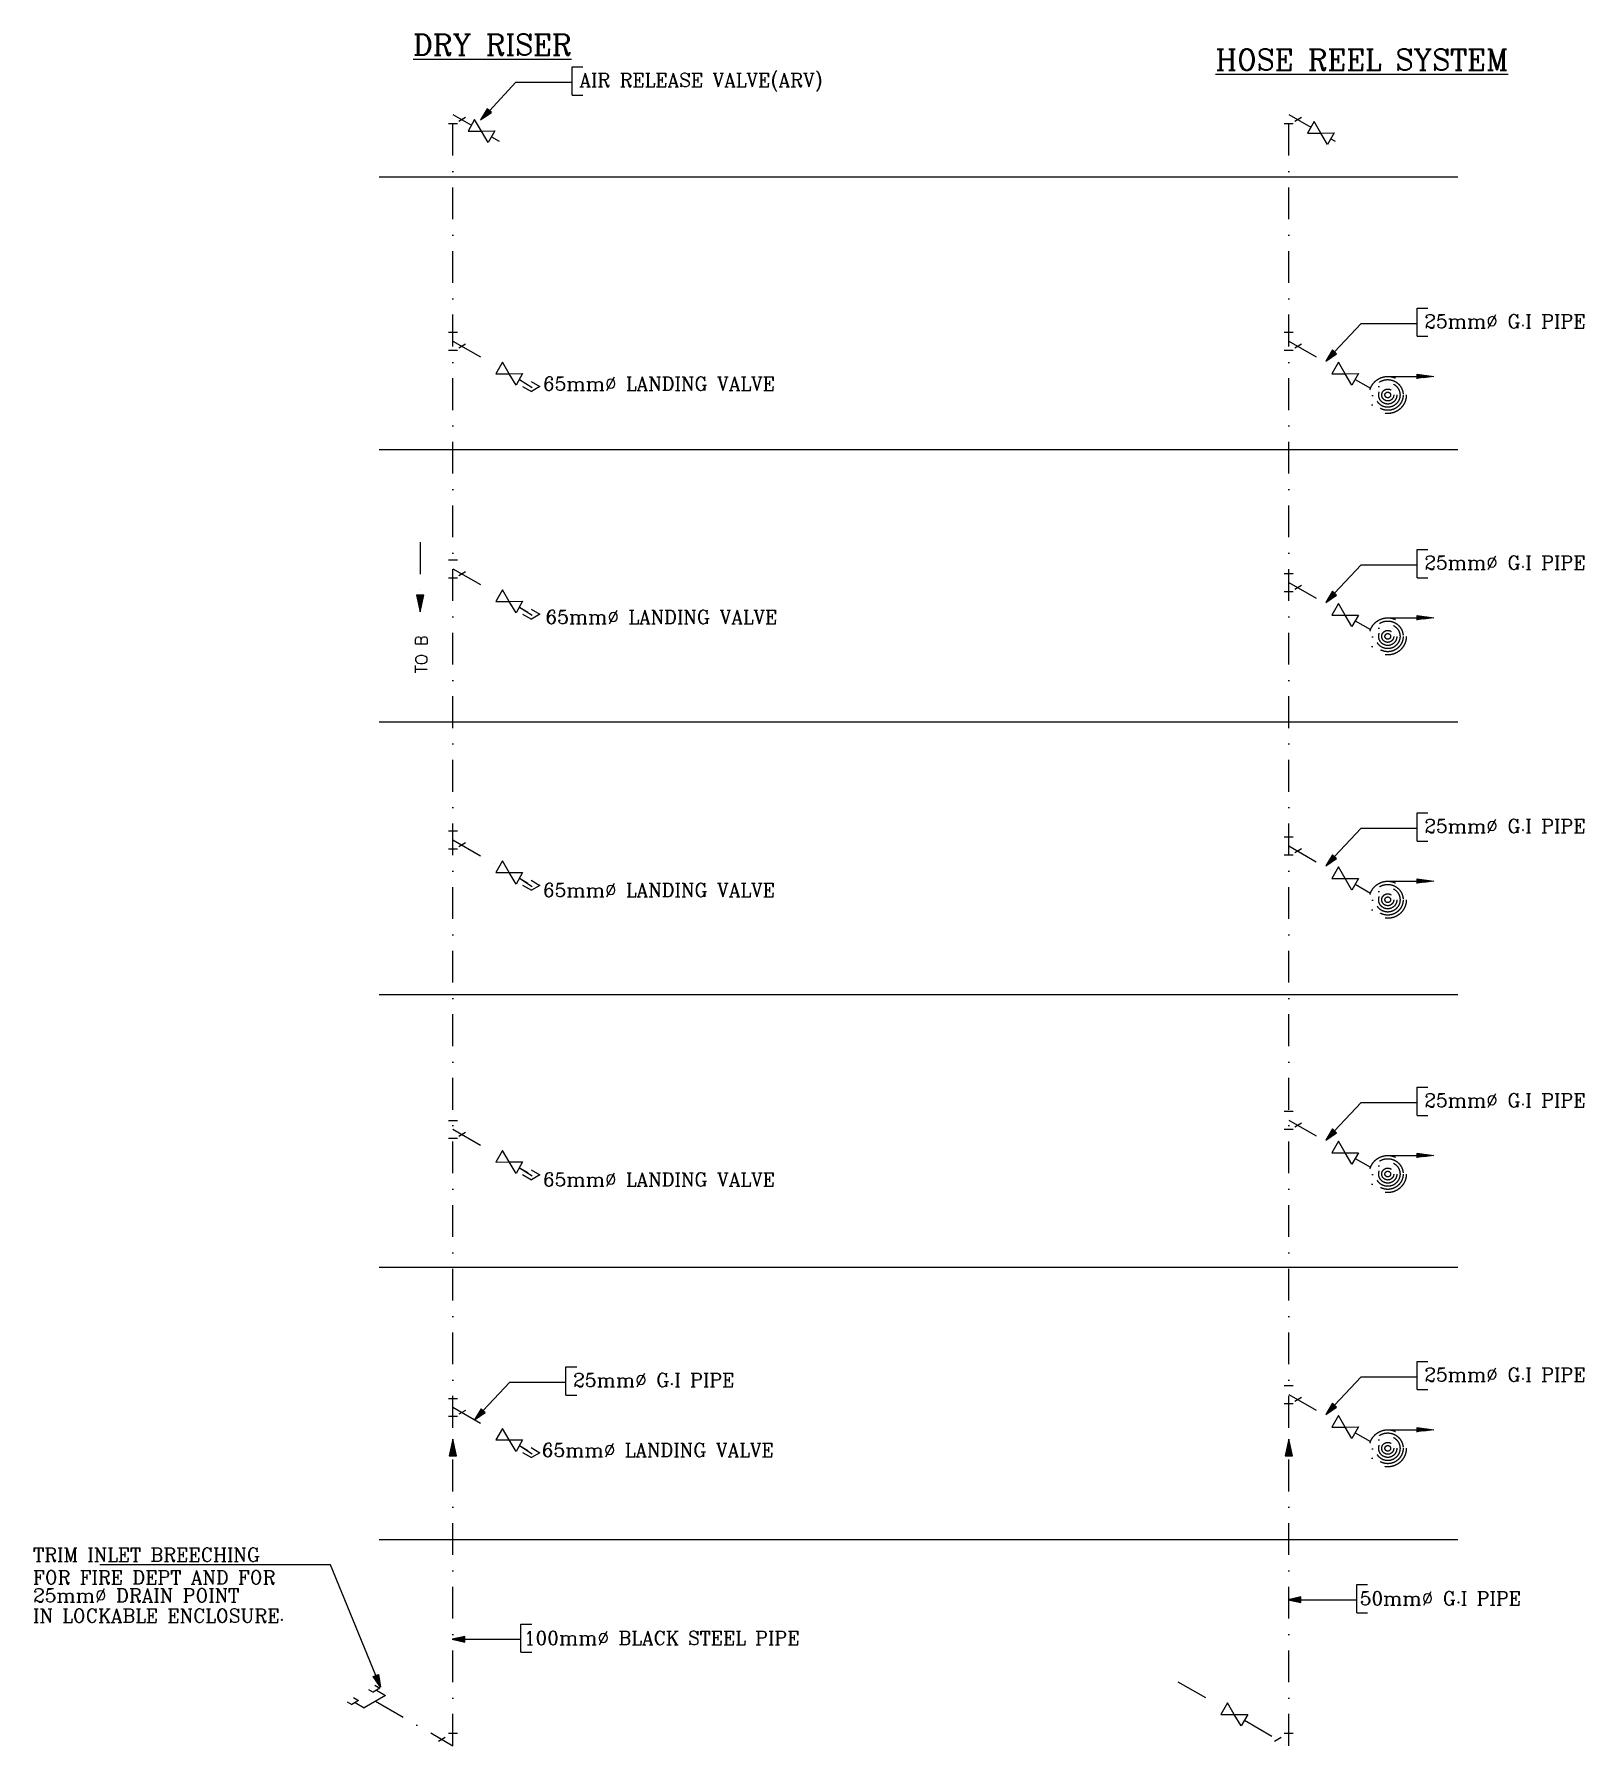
# Model space of a CAD drawing. Extents: x 3065113 to 6433189, y 628544 to 1322066.
# Drawn here: x 3113717 to 3130775, y 733980 to 752819 of the extents above; entities that cross this region are included whole.
import ezdxf

# ---------------------------------------------------------------- set-up
doc = ezdxf.new("R2010")
doc.units = 0
doc.header["$LTSCALE"] = 700
doc.header["$MEASUREMENT"] = 0
doc.linetypes.add('DASHDOT', pattern=[1, 0.5, -0.25, 0, -0.25])
for name, color, linetype in [('DRAINGE', 6, 'CONTINUOUS'), ('W-SUPPLY', 4, 'DASHDOT'), ('WAT-TXT', 8, 'CONTINUOUS')]:
    doc.layers.add(name, color=color, linetype=linetype)
doc.styles.add('ROMANC', font='ROMANC', dxfattribs={"height": 0.2})

msp = doc.modelspace()

# ---------------------------------------------------------------- texts
at = {"layer": 'WAT-TXT', "color": 7, "style": 'ROMANC'}
for s, height, p in [('%%UDRY RISER', 230, (3117887, 752589)), ('%%UHOSE REEL SYSTEM', 230, (3126721, 752424)), ('AIR RELEASE VALVE(ARV)', 150, (3119717, 752239)), ('25mm%%c G.I PIPE', 150, (3129020, 749585)), ('65mm%%c LANDING VALVE', 150, (3119318, 748897)), ('25mm%%c G.I PIPE', 150, (3129020, 746928)), ('65mm%%c LANDING VALVE', 150, (3119345, 746330)), ('25mm%%c G.I PIPE', 150, (3129020, 744029)), ('65mm%%c LANDING VALVE', 150, (3119318, 743324)), ('25mm%%c G.I PIPE', 150, (3129020, 741010)), ('65mm%%c LANDING VALVE', 150, (3119318, 740138)), ('25mm%%c G.I PIPE', 150, (3129020, 737991)), ('25mm%%c G.I PIPE', 150, (3119650, 737931)), ('65mm%%c LANDING VALVE', 150, (3119305, 737160)), ('TRIM INLET BREECHING', 150, (3113704, 736007)), ('FOR FIRE DEPT AND FOR', 150, (3113704, 735759)), ('25mm%%c DRAIN POINT', 150, (3113704, 735560)), ('50mm%%c G.I PIPE', 150, (3128309, 735527)), ('IN LOCKABLE ENCLOSURE.', 150, (3113704, 735336)), ('100mm%%c BLACK STEEL PIPE', 150, (3119107, 735092))]:
    msp.add_text(s, height=height, dxfattribs=at).set_placement(p)
msp.add_text('TO B', height=130, rotation=90, dxfattribs=at).set_placement((3118044, 745785))

# ---------------------------------------------------------------- linework, layer by layer
at = {"layer": 'DRAINGE', "color": 4, "linetype": 'Continuous', "flags": 128}
for points in [[(3118639, 751753), (3118565, 751880), (3118492, 751752)], [(3127881, 751731), (3127806, 751858), (3127733, 751730)], [(3118639, 751753), (3118786, 751755), (3118714, 751626)], [(3127881, 751731), (3128028, 751732), (3127955, 751604)], [(3118946, 749082), (3118872, 749209), (3118799, 749081)], [(3118946, 749082), (3119093, 749083), (3119021, 748955)], [(3128148, 749082), (3128074, 749209), (3128001, 749081)], [(3128148, 749082), (3128295, 749083), (3128223, 748955)], [(3118946, 746576), (3118872, 746703), (3118799, 746575)], [(3118946, 746576), (3119093, 746577), (3119021, 746449)], [(3128148, 746425), (3128074, 746552), (3128001, 746424)], [(3128148, 746425), (3128295, 746426), (3128223, 746298)], [(3118946, 743592), (3118872, 743719), (3118799, 743591)], [(3118946, 743592), (3119093, 743593), (3119021, 743465)], [(3128148, 743526), (3128074, 743653), (3128001, 743525)], [(3128148, 743526), (3128295, 743527), (3128223, 743399)], [(3128148, 740507), (3128074, 740634), (3128001, 740506)], [(3118946, 740406), (3118872, 740533), (3118799, 740405)], [(3118946, 740406), (3119093, 740407), (3119021, 740279)], [(3128148, 740507), (3128295, 740508), (3128223, 740380)], [(3128148, 737488), (3128074, 737615), (3128001, 737487)], [(3118946, 737347), (3118872, 737474), (3118799, 737346)], [(3118946, 737347), (3119093, 737348), (3119021, 737220)], [(3128148, 737488), (3128295, 737489), (3128223, 737361)], [(3126928, 734325), (3126853, 734452), (3126780, 734324)], [(3126928, 734325), (3127075, 734326), (3127002, 734198)]]:
    msp.add_lwpolyline(points, close=True, dxfattribs=at)
at = {"layer": 'W-SUPPLY'}
for p, q in [((3118325, 733980), (3118325, 751936)), ((3118325, 751936), (3118529, 751818)), ((3118466, 751901), (3118391, 751858)), ((3127527, 733980), (3127527, 751936)), ((3127527, 751936), (3127771, 751795)), ((3127668, 751901), (3127593, 751858)), ((3118276, 751837), (3118375, 751837)), ((3118750, 751691), (3118836, 751641)), ((3127478, 751837), (3127577, 751837)), ((3127992, 751668), (3128038, 751641)), ((3118276, 749539), (3118375, 749539)), ((3118325, 749442), (3118836, 749147)), ((3118466, 749407), (3118391, 749364)), ((3127478, 749539), (3127577, 749539)), ((3127527, 749442), (3128038, 749147)), ((3127668, 749407), (3127593, 749364)), ((3118276, 749343), (3118375, 749343)), ((3127478, 749343), (3127577, 749343)), ((3119057, 749019), (3119200, 748929)), ((3119093, 748943), (3119191, 748887)), ((3119186, 748997), (3119284, 748940)), ((3119284, 748940), (3119191, 748887)), ((3128259, 749019), (3128427, 748922)), ((3117965, 747227), (3117965, 746644)), ((3118276, 747033), (3118375, 747033)), ((3118276, 746837), (3118375, 746837)), ((3118325, 746936), (3118836, 746641)), ((3118466, 746901), (3118391, 746858)), ((3127478, 746882), (3127577, 746882)), ((3127527, 746785), (3128038, 746490)), ((3127478, 746686), (3127577, 746686)), ((3127668, 746750), (3127593, 746707)), ((3119057, 746513), (3119152, 746459)), ((3119057, 746513), (3119200, 746423)), ((3119093, 746437), (3119191, 746381)), ((3119186, 746491), (3119284, 746434)), ((3119284, 746434), (3119191, 746381)), ((3128259, 746362), (3128427, 746265)), ((3118276, 744049), (3118375, 744049)), ((3118325, 743952), (3118836, 743657)), ((3127478, 743983), (3127577, 743983)), ((3118276, 743853), (3118375, 743853)), ((3118466, 743917), (3118391, 743874)), ((3127478, 743787), (3127577, 743787)), ((3127527, 743886), (3128038, 743591)), ((3127668, 743851), (3127593, 743808)), ((3119057, 743529), (3119152, 743475)), ((3119057, 743529), (3119200, 743439)), ((3119093, 743453), (3119191, 743397)), ((3119186, 743507), (3119284, 743450)), ((3119284, 743450), (3119191, 743397)), ((3128259, 743463), (3128427, 743366)), ((3127478, 740964), (3127577, 740964)), ((3118276, 740863), (3118375, 740863)), ((3118325, 740766), (3118836, 740471)), ((3127478, 740768), (3127577, 740768)), ((3127527, 740867), (3128038, 740572)), ((3127668, 740832), (3127593, 740789)), ((3118276, 740667), (3118375, 740667)), ((3118466, 740731), (3118391, 740688)), ((3128259, 740444), (3128427, 740347)), ((3119057, 740343), (3119152, 740289)), ((3119057, 740343), (3119200, 740253)), ((3119093, 740267), (3119191, 740211)), ((3119186, 740321), (3119284, 740264)), ((3119284, 740264), (3119191, 740211)), ((3127478, 737945), (3127577, 737945)), ((3118276, 737804), (3118375, 737804)), ((3127478, 737749), (3127577, 737749)), ((3127527, 737848), (3128038, 737553)), ((3127668, 737813), (3127593, 737770)), ((3118276, 737608), (3118375, 737608)), ((3118325, 737707), (3118836, 737412)), ((3118466, 737672), (3118391, 737629)), ((3128259, 737425), (3128427, 737328)), ((3119057, 737284), (3119152, 737230)), ((3119057, 737284), (3119200, 737194)), ((3119093, 737208), (3119191, 737152)), ((3119186, 737262), (3119284, 737205)), ((3119284, 737205), (3119191, 737152)), ((3117585, 734534), (3117350, 734398)), ((3117398, 734599), (3117448, 734570)), ((3117523, 734613), (3117448, 734570)), ((3117466, 734646), (3117523, 734613)), ((3117486, 734591), (3117585, 734534)), ((3126306, 734685), (3126818, 734390)), ((3117163, 734463), (3117213, 734434)), ((3117288, 734477), (3117213, 734434)), ((3117230, 734510), (3117288, 734477)), ((3117251, 734455), (3117350, 734398)), ((3117475, 734471), (3118325, 733980)), ((3127039, 734262), (3127527, 733980)), ((3118241, 734072), (3118167, 734028)), ((3118276, 734117), (3118375, 734117)), ((3127443, 734072), (3127369, 734028)), ((3127478, 734117), (3127577, 734117))]:
    msp.add_line(p, q, dxfattribs=at)
at = {"layer": 'W-SUPPLY', "color": 5}
for p, q in [((3128617, 749052), (3128942, 749052)), ((3128617, 746395), (3128942, 746395)), ((3128617, 743496), (3128942, 743496)), ((3128617, 740477), (3128942, 740477)), ((3128617, 737458), (3128942, 737458))]:
    msp.add_line(p, q, dxfattribs=at)
at = {"layer": 'W-SUPPLY', "color": 5, "flags": 128}
for points in [[(3128942, 749027), (3128942, 749078), (3129125, 749052)], [(3128942, 746370), (3128942, 746421), (3129125, 746395)], [(3128942, 743471), (3128942, 743522), (3129125, 743496)], [(3128942, 740452), (3128942, 740503), (3129125, 740477)], [(3128942, 737433), (3128942, 737484), (3129125, 737458)]]:
    msp.add_lwpolyline(points, close=True, dxfattribs=at)
at = {"layer": 'W-SUPPLY'}
for points in [[(3117965, 746462), (3118005, 746644), (3117925, 746644)], [(3118325, 737355), (3118285, 737173), (3118365, 737173)], [(3127527, 737355), (3127487, 737173), (3127567, 737173)]]:
    msp.add_lwpolyline(points, close=True, dxfattribs=at)
at = {"layer": 'W-SUPPLY', "color": 5}
for centre, radius in [((3128617, 748848), 204), ((3128617, 748848), 169), ((3128617, 748848), 135), ((3128617, 748848), 100), ((3128617, 748848), 65.7), ((3128617, 748848), 31.1), ((3128617, 746191), 204), ((3128617, 746191), 169), ((3128617, 746191), 135), ((3128617, 746191), 100), ((3128617, 746191), 65.7), ((3128617, 746191), 31.1), ((3128617, 743292), 204), ((3128617, 743292), 169), ((3128617, 743292), 135), ((3128617, 743292), 100), ((3128617, 743292), 65.7), ((3128617, 743292), 31.1), ((3128617, 740273), 204), ((3128617, 740273), 169), ((3128617, 740273), 135), ((3128617, 740273), 100), ((3128617, 740273), 65.7), ((3128617, 740273), 31.1), ((3128617, 737254), 204), ((3128617, 737254), 169), ((3128617, 737254), 135), ((3128617, 737254), 100), ((3128617, 737254), 65.7), ((3128617, 737254), 31.1)]:
    msp.add_circle(centre, radius, dxfattribs=at)
for points in [[(3128942, 749078), (3128942, 749027), (3129125, 749052)], [(3128942, 746421), (3128942, 746370), (3129125, 746395)], [(3128942, 743522), (3128942, 743471), (3129125, 743496)], [(3128942, 740503), (3128942, 740452), (3129125, 740477)], [(3128942, 737484), (3128942, 737433), (3129125, 737458)]]:
    msp.add_solid(points, dxfattribs=at)
at = {"layer": 'W-SUPPLY'}
for points in [[(3118005, 746644), (3117925, 746644), (3117965, 746462)], [(3118285, 737173), (3118365, 737173), (3118325, 737355)], [(3127487, 737173), (3127567, 737173), (3127527, 737355)]]:
    msp.add_solid(points, dxfattribs=at)
at = {"layer": 'WAT-TXT', "color": 7}
for p, q in [((3119637, 752148), (3119637, 752458)), ((3119637, 752458), (3119756, 752458)), ((3118727, 751977), (3119020, 752290)), ((3119020, 752290), (3119637, 752290)), ((3119637, 752148), (3119756, 752148)), ((3117514, 751249), (3129388, 751249)), ((3128940, 749494), (3128940, 749804)), ((3128940, 749804), (3129059, 749804)), ((3128030, 749323), (3128323, 749636)), ((3128323, 749636), (3128940, 749636)), ((3128940, 749494), (3129059, 749494)), ((3117514, 748249), (3129388, 748249)), ((3128940, 746837), (3128940, 747147)), ((3128940, 747147), (3129059, 747147)), ((3128030, 746666), (3128323, 746979)), ((3128323, 746979), (3128940, 746979)), ((3128940, 746837), (3129059, 746837)), ((3117514, 745249), (3129388, 745249)), ((3128940, 743938), (3128940, 744248)), ((3128940, 744248), (3129059, 744248)), ((3128030, 743767), (3128323, 744080)), ((3128323, 744080), (3128940, 744080)), ((3128940, 743938), (3129059, 743938)), ((3117514, 742249), (3129388, 742249)), ((3128940, 740919), (3128940, 741229)), ((3128940, 741229), (3129059, 741229)), ((3128030, 740748), (3128323, 741061)), ((3128323, 741061), (3128940, 741061)), ((3128940, 740919), (3129059, 740919)), ((3117514, 739249), (3129388, 739249)), ((3119570, 737840), (3119570, 738150)), ((3119570, 738150), (3119689, 738150)), ((3128940, 737900), (3128940, 738210)), ((3128940, 738210), (3129059, 738210)), ((3118660, 737669), (3118953, 737982)), ((3118953, 737982), (3119570, 737982)), ((3128030, 737729), (3128323, 738042)), ((3128323, 738042), (3128940, 738042)), ((3119570, 737840), (3119689, 737840)), ((3128940, 737900), (3129059, 737900)), ((3117514, 736249), (3129388, 736249)), ((3116979, 735972), (3114439, 735972)), ((3117476, 734754), (3116979, 735972)), ((3128276, 735445), (3128276, 735755)), ((3128276, 735755), (3128395, 735755)), ((3127660, 735587), (3128276, 735587)), ((3119074, 735010), (3119074, 735320)), ((3119074, 735320), (3119193, 735320)), ((3128276, 735445), (3128395, 735445)), ((3118458, 735152), (3119074, 735152)), ((3119074, 735010), (3119193, 735010))]:
    msp.add_line(p, q, dxfattribs=at)
for points in [[(3118631, 751875), (3118749, 751956), (3118704, 751998)], [(3127934, 749221), (3128052, 749302), (3128007, 749344)], [(3127934, 746564), (3128052, 746645), (3128007, 746687)], [(3127934, 743665), (3128052, 743746), (3128007, 743788)], [(3127934, 740646), (3128052, 740727), (3128007, 740769)], [(3127934, 737627), (3128052, 737708), (3128007, 737750)], [(3118564, 737567), (3118682, 737648), (3118637, 737690)], [(3127519, 735587), (3127660, 735556), (3127660, 735618)], [(3118317, 735152), (3118458, 735121), (3118458, 735183)], [(3117529, 734624), (3117448, 734742), (3117505, 734766)]]:
    msp.add_lwpolyline(points, close=True, dxfattribs=at)
for points in [[(3118749, 751956), (3118704, 751998), (3118631, 751875)], [(3128052, 749302), (3128007, 749344), (3127934, 749221)], [(3128052, 746645), (3128007, 746687), (3127934, 746564)], [(3128052, 743746), (3128007, 743788), (3127934, 743665)], [(3128052, 740727), (3128007, 740769), (3127934, 740646)], [(3128052, 737708), (3128007, 737750), (3127934, 737627)], [(3118682, 737648), (3118637, 737690), (3118564, 737567)], [(3127660, 735556), (3127660, 735618), (3127519, 735587)], [(3118458, 735121), (3118458, 735183), (3118317, 735152)], [(3117448, 734742), (3117505, 734766), (3117529, 734624)]]:
    msp.add_solid(points, dxfattribs=at)

msp.set_redraw_order([(e.dxf.handle, doc.entitydb.next_handle()) for e in msp.query("TEXT MTEXT ATTDEF DIMENSION ARC_DIMENSION")])  # texts and dimensions are drawn at this point

doc.saveas('drawing.dxf')
